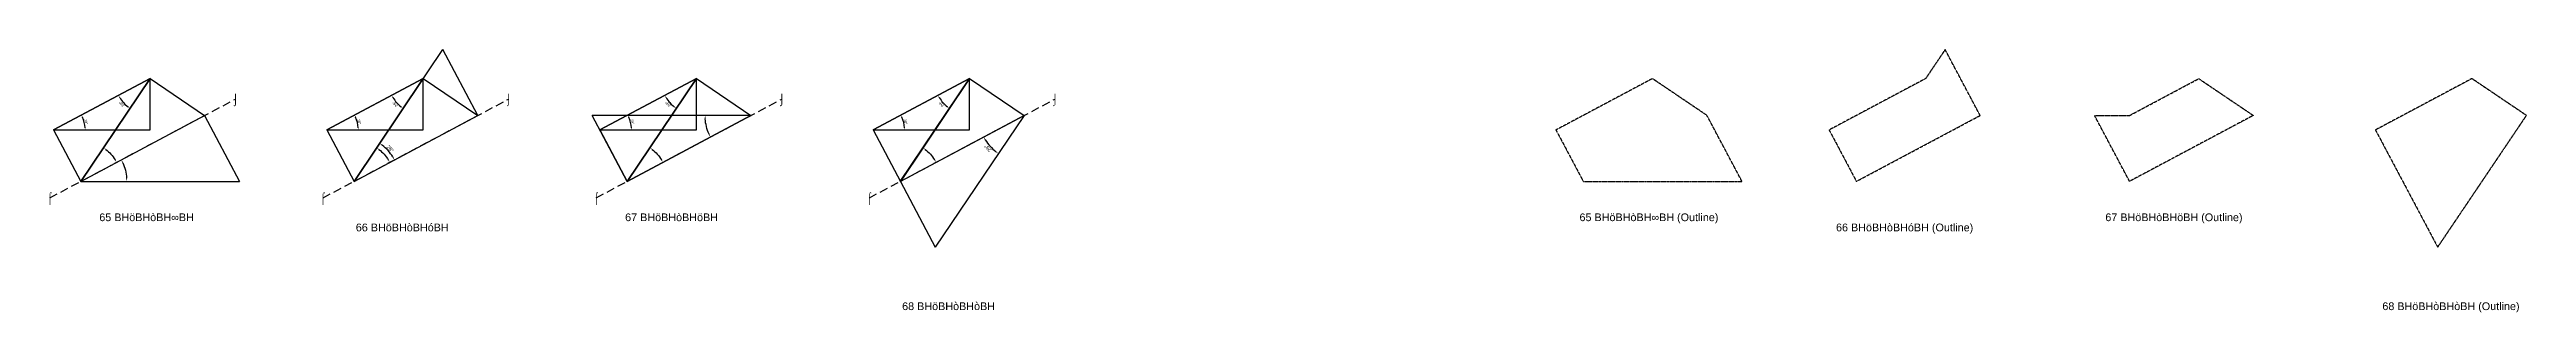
# Model space of a CAD drawing. Header units: millimetres. Extents: x 109495 to 889476, y -4752178 to 24518.
# Drawn here: x 342636 to 727753, y -946159 to -905343 of the extents above; entities that cross this region are included whole.
import ezdxf
from ezdxf.enums import TextEntityAlignment as Align

# ---------------------------------------------------------------- set-up
doc = ezdxf.new("R2010")
doc.units = ezdxf.units.MM
doc.header["$PDMODE"] = 35
doc.linetypes.add('DASHED', pattern=[19.05, 12.7, -6.35])
for name, color, linetype in [('BASE', 170, 'Continuous'), ('HYPOTENUSE', 20, 'Continuous'), ('PERPENDICULAR', 90, 'Continuous')]:
    doc.layers.add(name, color=color, linetype=linetype)
doc.styles.add('Arial', font='arial.ttf')
doc.dimstyles.new('ISO-25', dxfattribs={"dimtxt": 250, "dimasz": 100, "dimexe": 1.25, "dimexo": 0.625, "dimgap": 100, "dimtad": 1, "dimdec": 0, "dimtxsty": 'Arial', "dimcen": 2.5, "dimadec": 0, "dimazin": 0, "dimtfac": 1, "dimtdec": 0, "dimtmove": 0, "dimatfit": 3, "dimfxl": 1, "dimarcsym": 0})

msp = doc.modelspace()

# ---------------------------------------------------------------- texts
at = {"linetype": 'DASHED', "ltscale": 100, "style": 'Arial'}
for s, p in [('⌡', (371556, -913016)), ('⌡', (414028, -913016)), ('⌡', (456499, -913016)), ('⌡', (498970, -913016)), ('⌠', (342695, -928361)), ('⌠', (385167, -928361)), ('⌠', (427638, -928361)), ('⌠', (470109, -928361)), ('65 BHöBHòBH∞BH', (357725, -931387)), ('67 BHöBHòBHöBH', (439349, -931387)), ('65 BHöBHòBH∞BH (Outline)', (591318, -931387)), ('67 BHöBHòBHöBH (Outline)', (672941, -931387)), ('66 BHöBHòBHóBH', (397477, -932965)), ('66 BHöBHòBHóBH (Outline)', (631069, -932965)), ('68 BHöBHòBHòBH', (482419, -945198)), ('68 BHöBHòBHòBH (Outline)', (716012, -945198))]:
    msp.add_text(s, height=1200, dxfattribs=at).set_placement(p, align=Align.MIDDLE_CENTER)

# ---------------------------------------------------------------- blocks, each defined once
blk = doc.blocks.new('*D2')
at = {"color": 0, "lineweight": -2, "ltscale": 100, "transparency": 16777216}
blk.add_arc((0, 0), 4906, 4.08845, 23.91155, dxfattribs=at)
at = {"color": 0, "ltscale": 100, "transparency": 16777216}
for points in [[(4432, 1963), (4537, 2014), (4332, 2303)], [(4952, 352), (4835, 348), (4906, 0)]]:
    blk.add_solid(points, dxfattribs=at)
at = {"layer": 'Defpoints', "color": 0, "ltscale": 100, "transparency": 16777216}
for p in [(15000, 7976), (0, 0), (0, 0), (4841, 796), (15000, 0)]:
    blk.add_point(p, dxfattribs=at)
at = {"color": 0, "ltscale": 100, "transparency": 16777216, "insert": (5055, 1260), "char_height": 400, "attachment_point": 5, "rotation": 284, "style": 'Arial'}
blk.add_mtext('28°', dxfattribs=at)
blk = doc.blocks.new('GTN')
at = {"layer": 'BASE'}
blk.add_line((0, 0), (15000, 0), dxfattribs=at)
at = {"layer": 'HYPOTENUSE'}
blk.add_line((0, 0), (15000, 7975.6), dxfattribs=at)
at = {"layer": 'PERPENDICULAR'}
blk.add_line((15000, 0), (15000, 7975.6), dxfattribs=at)
at = {"color": 4, "ltscale": 100}
dim = blk.add_angular_dim_2l(base=(4841, 795.6), line1=((0, 0), (15000, 0)), line2=((0, 0), (15000, 7975.6)), dimstyle='ISO-25', override={"dimtxt": 400, "dimasz": 350, "dimgap": 100}, dxfattribs=at)
dim.commit()
dim.dimension.update_dxf_attribs({"geometry": '*D2', "text_midpoint": (5055.4, 1260.5)})

# ---------------------------------------------------------------- linework, layer by layer
at = {"linetype": 'DASHED', "ltscale": 100}
for p, q in [((342695, -928361), (371556, -913016)), ((385167, -928361), (414028, -913016)), ((427638, -928361), (456499, -913016)), ((470109, -928361), (498970, -913016))]:
    msp.add_line(p, q, dxfattribs=at)
at = {"linetype": 'DASHED'}
for points in [[(634329, -909852), (619329, -917828), (623569, -925804), (642810, -915573), (637370, -905343)], [(600339, -915573), (591857, -909852), (576857, -917828), (581098, -925804), (605778, -925804)], [(666041, -925804), (660601, -915573), (666041, -915573), (676800, -909852), (685281, -915573)], [(727753, -915573), (719271, -909852), (704271, -917828), (713952, -936034)]]:
    msp.add_lwpolyline(points, close=True, dxfattribs=at)

# ---------------------------------------------------------------- block references
at = {"linetype": 'DASHED', "ltscale": 100}
for p, xscale, yscale, zscale, rotation in [((389977, -925804), 1.452764501644345, 1.452764501644345, 1.452764501644345, 28.00000000000004), ((451689, -915573), -1.452764501644345, 1.452764501644345, 1.452764501644345, 27.99999999999998), ((358265, -909852), 1.132570050689037, 1.132570050689037, 1.132570050689037, 208.0000000000001), ((347505, -925804), -1.282714919717773, 1.282714919717773, 1.282714919717773, 236), ((400736, -909852), 1.132570050689037, 1.132570050689037, 1.132570050689037, 208.0000000000001), ((389977, -925804), -1.282714919717773, 1.282714919717773, 1.282714919717773, 236), ((443207, -909852), 1.132570050689037, 1.132570050689037, 1.132570050689037, 208.0000000000001), ((432448, -925804), -1.282714919717773, 1.282714919717773, 1.282714919717773, 236), ((485679, -909852), 1.132570050689037, 1.132570050689037, 1.132570050689037, 208.0000000000001), ((474919, -925804), -1.282714919717773, 1.282714919717773, 1.282714919717773, 236), ((347505, -925804), -1.452764501644345, 1.452764501644345, 1.452764501644345, 208), ((494160, -915573), 1.452764501644345, 1.452764501644345, 1.452764501644345, 208.0000000000001)]:
    msp.add_blockref('GTN', p, dxfattribs=dict(at, xscale=xscale, yscale=yscale, zscale=zscale, rotation=rotation))
at = {"linetype": 'DASHED'}
for p in [(343265, -917828), (385736, -917828), (428207, -917828), (470679, -917828)]:
    msp.add_blockref('GTN', p, dxfattribs=at)

msp.set_redraw_order([(e.dxf.handle, doc.entitydb.next_handle()) for e in msp.query("TEXT MTEXT ATTDEF DIMENSION ARC_DIMENSION")])  # texts and dimensions are drawn at this point

doc.saveas('drawing.dxf')
